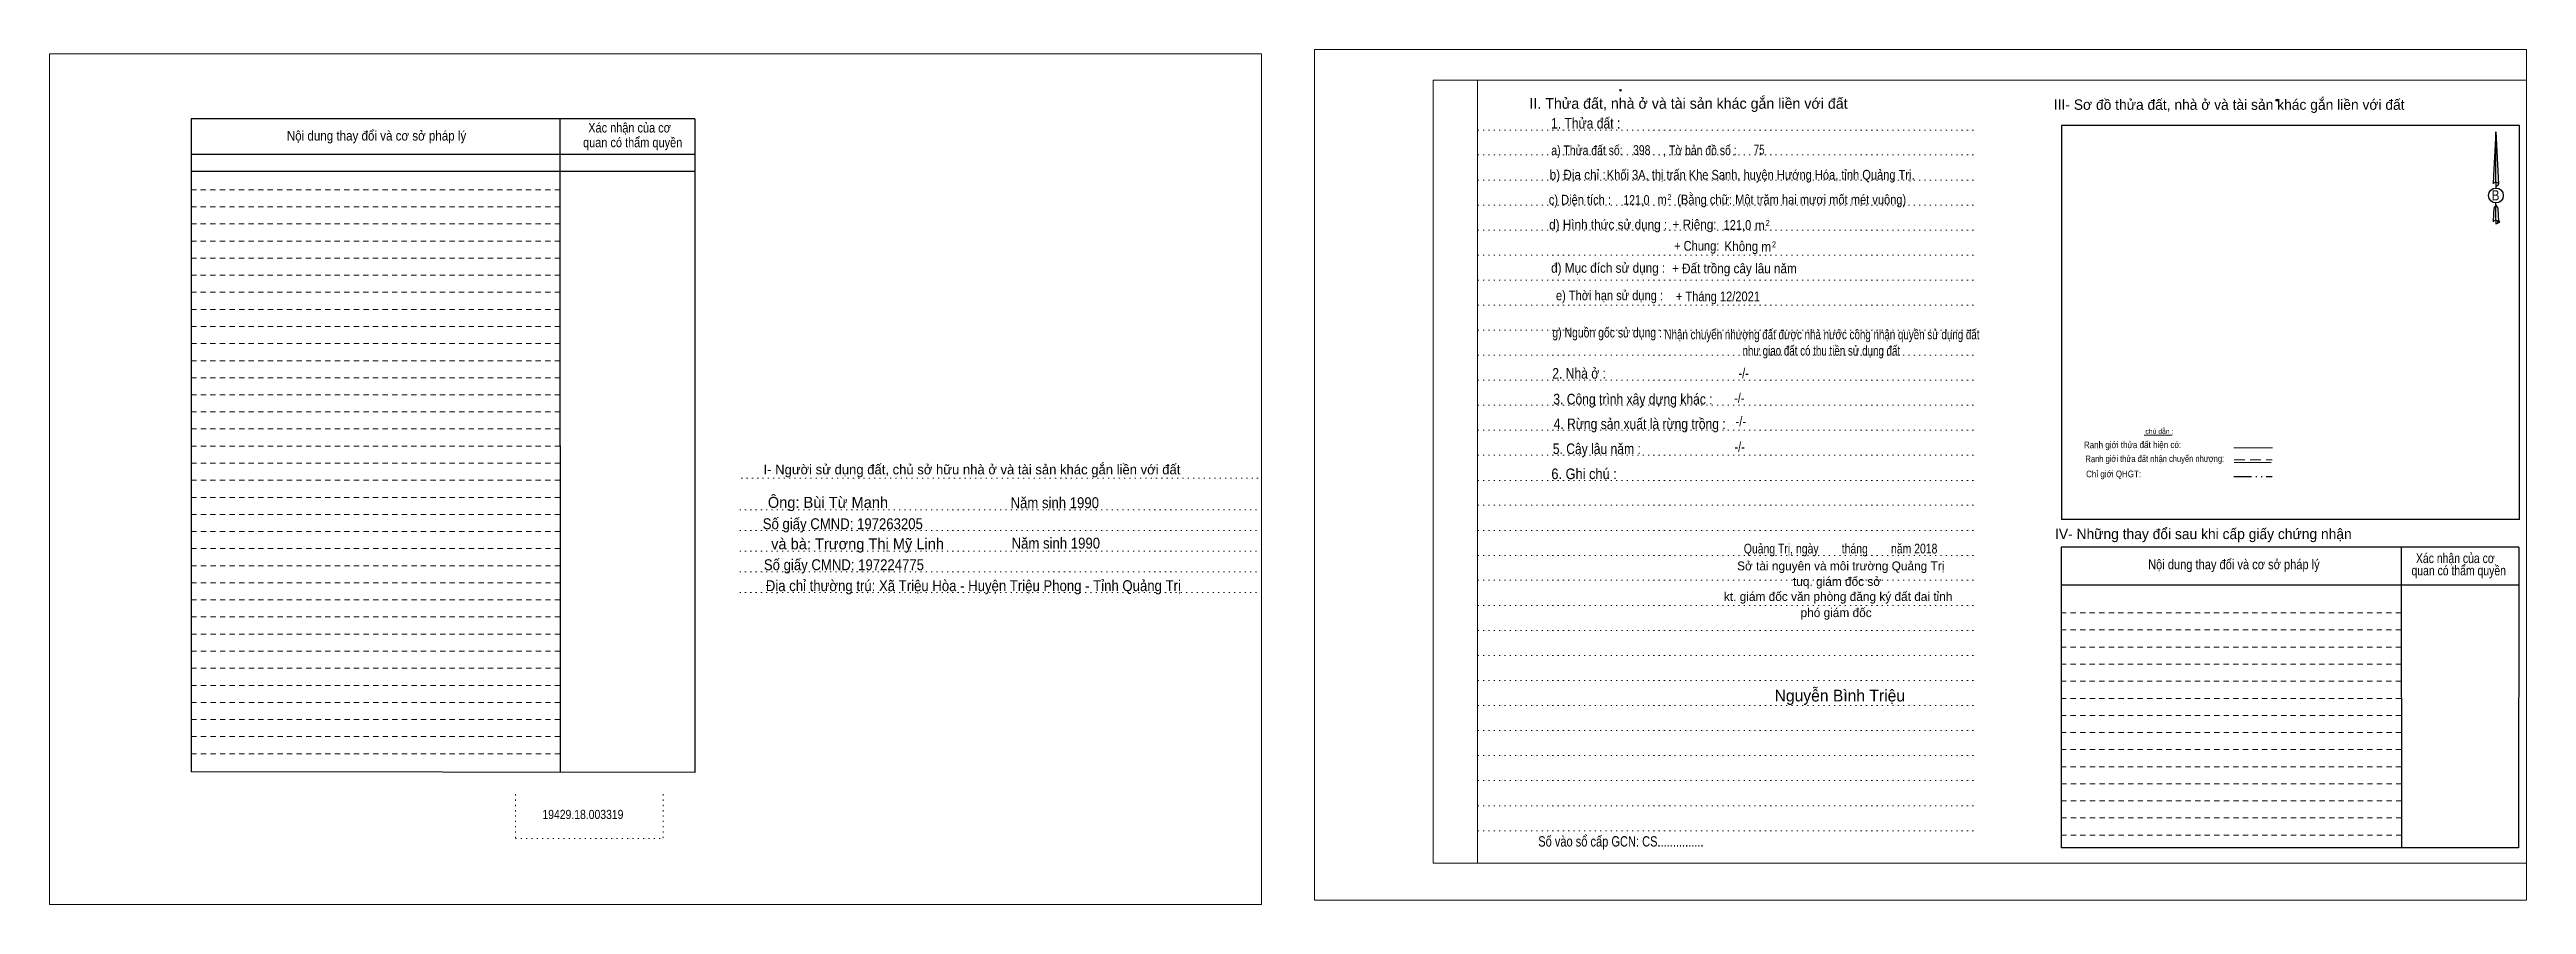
# Model space of a CAD drawing. Header units: metres. Extents: x 550629 to 551542, y 1838112 to 1838258.
# Drawn here: x 551003.3 to 551422.6, y 1838112.2 to 1838256.9 of the extents above; entities that cross this region are included whole.
import ezdxf
from ezdxf.enums import TextEntityAlignment as Align

# ---------------------------------------------------------------- set-up
doc = ezdxf.new("R2010")
doc.units = ezdxf.units.M
doc.header["$LTSCALE"] = 0.6
doc.header["$PDMODE"] = 32
doc.header["$PDSIZE"] = 0.3
for name, pattern in [('DASH_DOUBLE_DOT', [9.2, 5, -1.2, 0.3, -1.2, 0.3, -1.2]), ('DOTTED', [1.5, 0.3, -1.2]), ('MEDIUM_DASHED', [4.5, 3, -1.5]), ('SHORT_DASHED', [2.7, 1.5, -1.2])]:
    doc.linetypes.add(name, pattern=pattern)
for name, color, linetype, lineweight in [('1', 7, 'DOTTED', 13), ('18', 7, 'Continuous', 25), ('2', 7, 'SHORT_DASHED', 13), ('28', 7, 'Continuous', 25), ('5', 7, 'Continuous', 13), ('55', 7, 'Continuous', 13)]:
    doc.layers.add(name, color=color, linetype=linetype, lineweight=lineweight)

msp = doc.modelspace()

# ---------------------------------------------------------------- texts
at = {"layer": '18'}
for s, height, p in [('II. Thửa đất, nhà ở và tài sản khác gắn liền với đất', 1.8, (551280.76, 1838246.85)), ('Sở tài nguyên và môi trường Quảng Trị', 1.5, (551306.53, 1838168.72)), ('kt. giám đốc văn phòng đăng ký đất đai tỉnh', 1.5, (551306.095, 1838163.54)), ('tuq. giám đốc sở', 1.5, (551305.9, 1838166.09)), ('phó giám đốc', 1.5, (551305.745, 1838160.81)), ('Nguyễn Bình Triệu', 1.98, (551306.375, 1838146.53))]:
    msp.add_text(s, height=height, dxfattribs=at).set_placement(p, align=Align.CENTER)
for s, height, width, p in [('1. Thửa đất :', 1.8, 0.85, (551263.345, 1838243.49)), ('a) Thửa đất số:              , Tờ bản đồ số : ', 1.65, 0.8, (551273.46, 1838238.99)), ('398', 1.65, 0.8, (551272.84, 1838239.03)), ('75', 1.65, 0.75, (551292.715, 1838239.11)), ('b) Địa chỉ : ', 1.65, 0.9, (551262.27, 1838234.87)), (' Khối 3A, thị trấn Khe Sanh, huyện Hướng Hóa, tỉnh Quảng Trị.', 1.65, 0.85, (551292.72, 1838234.85)), ('c) Diện tích :                                                   ', 1.65, 0.85, (551275.655, 1838230.63)), ('121,0', 1.65, 0.8, (551271.935, 1838230.59)), (' m', 1.65, 0.85, (551276.035, 1838230.67)), ('2', 1, 0.75, (551277.525, 1838231.39)), ('(Bằng chữ: Một trăm hai mươi mốt mét vuông)', 1.65, 0.85, (551298.225, 1838230.66)), ('B', 1.728, 0.85, (551417.385, 1838231.33)), ('d) Hình thức sử dụng :', 1.65, 0.9, (551267.155, 1838226.43)), ('+ Riêng: ', 1.65, 0.9, (551282.055, 1838226.45)), ('121,0', 1.65, 0.85, (551289.035, 1838226.35)), (' m', 1.65, 0.9, (551292.545, 1838226.3)), ('2', 1, 0.8, (551294.16, 1838227.02)), ('       + Chung:', 1.65, 0.85, (551280.32, 1838222.82)), ('Không', 1.65, 0.9, (551289.69, 1838222.75)), (' m', 1.65, 0.9, (551293.635, 1838222.67)), ('2', 1, 0.8, (551295.23, 1838223.39)), ('đ) Mục đích sử dụng :', 1.65, 0.9, (551267.155, 1838219.09)), ('+ Đất trồng cây lâu năm ', 1.65, 0.9, (551288.795, 1838219)), ('e) Thời hạn sử dụng :', 1.65, 0.85, (551267.375, 1838214.43)), ('+ Tháng 12/2021', 1.65, 0.85, (551285.735, 1838214.26)), ('g) Nguồn gốc sử dụng :', 1.65, 0.8, (551266.98, 1838208.14)), ('Nhận chuyển nhượng đất được nhà nước công nhận quyền sử dụng đất ', 1.65, 0.75, (551303.59, 1838207.83)), ('như giao đất có thu tiền sử dụng đất', 1.65, 0.75, (551303.245, 1838205.08)), ('2. Nhà ở :', 1.8, 0.85, (551262.235, 1838201.16)), ('3. Công trình xây dựng khác :', 1.8, 0.85, (551271.35, 1838196.8)), ('4. Rừng sản xuất là rừng trồng :', 1.8, 0.85, (551272.485, 1838192.62)), ('5. Cây lâu năm :', 1.8, 0.85, (551265.23, 1838188.4)), ('6. Ghi chú :', 1.8, 0.9, (551263.075, 1838184.16)), ('Quảng Trị, ngày        tháng        năm 2018', 1.65, 0.8, (551306.505, 1838171.58)), ('19429.18.003319', 1.55, 0.85, (551093.58, 1838126.63)), ('Số vào sổ cấp GCN: CS...............', 1.75, 0.8, (551269.31, 1838121.97))]:
    msp.add_text(s, height=height, dxfattribs=dict(at, width=width)).set_placement(p, align=Align.CENTER)
at = {"layer": '2'}
for s, width, p in [('Xác nhận của cơ', 0.85, (551101.475, 1838242.83)), ('Xác nhận của cơ', 0.85, (551101.475, 1838242.83)), ('Nội dung thay đổi và cơ sở pháp lý', 0.9, (551058.64, 1838241.47)), ('Nội dung thay đổi và cơ sở pháp lý', 0.9, (551058.64, 1838241.47)), (' quan có thẩm quyền', 0.85, (551101.745, 1838240.33)), (' quan có thẩm quyền', 0.85, (551101.745, 1838240.33))]:
    msp.add_text(s, height=1.63, dxfattribs=dict(at, width=width)).set_placement(p, align=Align.CENTER)
at = {"layer": '28'}
for s, height, p in [('III- Sơ đồ thửa đất, nhà ở và tài sản khác gắn liền với đất', 1.75, (551372.3, 1838246.67)), ('I- Người sử dụng đất, chủ sở hữu nhà ở và tài sản khác gắn liền với đất', 1.653, (551159.445, 1838184.97)), ('Ông: Bùi Từ Mạnh', 1.85, (551135.065, 1838179.3)), ('và bà: Trương Thị Mỹ Linh', 1.85, (551140.08, 1838172.28)), ('IV- Những thay đổi sau khi cấp giấy chứng nhận', 1.75, (551367.925, 1838174.01))]:
    msp.add_text(s, height=height, dxfattribs=at).set_placement(p, align=Align.CENTER)
for s, height, width, p in [('-/-', 1.65, 0.85, (551290.095, 1838201.26)), ('-/-', 1.65, 0.85, (551289.355, 1838197.06)), ('-/-', 1.65, 0.85, (551289.615, 1838193.12)), ('-/-', 1.65, 0.85, (551289.415, 1838188.8)), ('Năm sinh 1990', 1.85, 0.9, (551173.465, 1838179.24)), ('Số giấy CMND: 197263205', 1.85, 0.9, (551137.58, 1838175.68)), ('Năm sinh 1990', 1.85, 0.9, (551173.645, 1838172.39)), ('Số giấy CMND: 197224775', 1.85, 0.9, (551137.77, 1838168.74)), ('Nội dung thay đổi và cơ sở pháp lý', 1.65, 0.85, (551373.09, 1838168.91)), (' quan có thẩm quyền', 1.65, 0.8, (551410.905, 1838167.87)), ('Xác nhận của cơ', 1.65, 0.8, (551410.575, 1838169.95)), ('Địa chỉ thường trú: Xã Triệu Hòa - Huyện Triệu Phong - Tỉnh Quảng Trị', 1.85, 0.9, (551159.68, 1838165.2))]:
    msp.add_text(s, height=height, dxfattribs=dict(at, width=width)).set_placement(p, align=Align.CENTER)
at = {"layer": '55'}
for s, height, width, p in [('Ranh giới thửa đất hiện có:', 1.13, 0.9, (551355.9238, 1838189.4076)), ('Ranh giới thửa đất nhận chuyển nhượng:', 1.12, 0.85, (551359.7038, 1838187.0562)), ('Chỉ giới QHGT:', 1.125, 0.9, (551352.7288, 1838184.4804))]:
    msp.add_text(s, height=height, rotation=0.127, dxfattribs=dict(at, width=width)).set_placement(p, align=Align.CENTER)
msp.add_text('chú dẫn :', height=0.8323, rotation=359.976, dxfattribs=at).set_placement((551360.4748, 1838191.8288), align=Align.CENTER)

# ---------------------------------------------------------------- linework, layer by layer
at = {"layer": '1', "linetype": 'Continuous'}
for p, q in [((551237.52, 1838251.67), (551422.62, 1838251.67)), ((551237.52, 1838251.67), (551237.52, 1838119.17)), ((551422.62, 1838251.67), (551422.62, 1838118.05)), ((551237.52, 1838119.17), (551422.62, 1838119.17))]:
    msp.add_line(p, q, dxfattribs=at)
at = {"layer": '1'}
for p, q in [((551245.02, 1838251.67), (551245.02, 1838119.17)), ((551245.02, 1838251.67), (551245.02, 1838119.17)), ((551245.1, 1838243.25), (551329.64, 1838243.25)), ((551245.1, 1838239.03), (551329.64, 1838239.03)), ((551245.1, 1838234.79), (551329.64, 1838234.79)), ((551245.1, 1838230.55), (551329.64, 1838230.55)), ((551245.1, 1838226.31), (551329.64, 1838226.31)), ((551245.1, 1838222.07), (551329.64, 1838222.07)), ((551245.1, 1838217.85), (551329.64, 1838217.85)), ((551245.1, 1838213.61), (551329.64, 1838213.61)), ((551245.1, 1838209.37), (551329.64, 1838209.37)), ((551245.1, 1838205.13), (551329.64, 1838205.13)), ((551245.1, 1838200.91), (551329.64, 1838200.91)), ((551245.1, 1838196.67), (551329.64, 1838196.67)), ((551245.1, 1838192.43), (551329.64, 1838192.43)), ((551245.1, 1838188.19), (551329.64, 1838188.19)), ((551120.4, 1838184.35), (551208.46, 1838184.35)), ((551245.1, 1838183.95), (551329.64, 1838183.95)), ((551120.12, 1838178.95), (551208.16, 1838178.95)), ((551245.1, 1838179.73), (551329.64, 1838179.73)), ((551120.12, 1838175.45), (551208.16, 1838175.45)), ((551245.1, 1838175.49), (551329.64, 1838175.49)), ((551120.12, 1838171.95), (551208.16, 1838171.95)), ((551245.1, 1838171.25), (551329.64, 1838171.25)), ((551120.12, 1838168.45), (551208.16, 1838168.45)), ((551120.12, 1838164.95), (551208.16, 1838164.95)), ((551245.1, 1838167.03), (551329.64, 1838167.03)), ((551245.1, 1838162.79), (551329.64, 1838162.79)), ((551245.1, 1838158.53), (551329.64, 1838158.53)), ((551245.1, 1838154.31), (551329.64, 1838154.31)), ((551245.1, 1838150.09), (551329.64, 1838150.09)), ((551245.1, 1838145.83), (551329.64, 1838145.83)), ((551245.1, 1838141.59), (551329.64, 1838141.59)), ((551245.1, 1838137.37), (551329.64, 1838137.37)), ((551082.18, 1838130.81), (551082.18, 1838123.31)), ((551107.16, 1838130.81), (551107.16, 1838123.31)), ((551245.1, 1838133.13), (551329.64, 1838133.13)), ((551245.1, 1838128.89), (551329.64, 1838128.89)), ((551082.18, 1838123.31), (551107.16, 1838123.31)), ((551245.1, 1838124.65), (551329.64, 1838124.65))]:
    msp.add_line(p, q, dxfattribs=at)
at = {"layer": '1', "linetype": 'Continuous'}
for points in [[(551217.42, 1838112.87), (551422.62, 1838112.87), (551422.62, 1838256.87), (551217.42, 1838256.87)], [(551003.28, 1838112.17), (551208.48, 1838112.17), (551208.48, 1838256.17), (551003.28, 1838256.17)], [(551003.28, 1838256.17), (551208.48, 1838256.17), (551208.48, 1838112.17), (551003.28, 1838112.17)], [(551003.28, 1838112.17), (551208.48, 1838112.17), (551208.48, 1838256.17), (551003.28, 1838256.17)], [(551245.02, 1838251.67), (551422.62, 1838251.67), (551422.62, 1838119.17), (551245.02, 1838119.17)]]:
    msp.add_lwpolyline(points, close=True, dxfattribs=at)
at = {"layer": '18'}
for p, q in [((551417.44, 1838242.97), (551417.9, 1838234.11)), ((551417.44, 1838242.97), (551417.9, 1838234.11)), ((551417.44, 1838242.97), (551417.9, 1838234.11)), ((551417.06, 1838235.51), (551416.98, 1838234.13)), ((551417.44, 1838234.41), (551417.44, 1838234.07)), ((551417.44, 1838234.07), (551417.44, 1838233.81)), ((551417.44, 1838233.81), (551417.44, 1838233.47)), ((551417.44, 1838233.81), (551417.44, 1838233.47)), ((551417.44, 1838233.81), (551417.44, 1838233.47)), ((551417.9, 1838234.11), (551417.9, 1838234.13)), ((551417.44, 1838230.51), (551417.44, 1838230.91)), ((551417.44, 1838230.51), (551417.44, 1838230.91)), ((551417.44, 1838230.51), (551417.44, 1838230.91)), ((551417.44, 1838230.51), (551417.78, 1838230.01)), ((551417.44, 1838230.51), (551417.78, 1838230.01)), ((551417.44, 1838230.51), (551417.78, 1838230.01)), ((551417.44, 1838228.01), (551417.44, 1838227.67)), ((551417.44, 1838227.67), (551417.44, 1838227.41)), ((551417.78, 1838230.01), (551417.9, 1838227.71)), ((551417.78, 1838230.01), (551417.9, 1838227.71)), ((551417.78, 1838230.01), (551417.9, 1838227.71))]:
    msp.add_line(p, q, dxfattribs=at)
for points in [[(551417.44, 1838234.41), (551417.44, 1838242.97), (551417.06, 1838235.51)], [(551417.44, 1838228.01), (551417.44, 1838230.51), (551417.1, 1838230.01), (551417.06, 1838229.07), (551416.98, 1838227.71)]]:
    msp.add_lwpolyline(points, dxfattribs=at)
msp.add_ellipse((551417.4536, 1838232.1647), major_axis=(0, 1.258), ratio=0.983453, dxfattribs=at)
for centre, start_param, end_param in [((551417.454, 1838234.1032), 1.57079633, 3.07445202), ((551417.454, 1838234.1032), 0.06714063, 1.57079633), ((551417.454, 1838234.1032), 4.71238898, 6.28318531), ((551417.454, 1838227.6827), 2.49106941, 3.07427841), ((551417.454, 1838227.6827), 1.57079633, 2.49106941), ((551417.454, 1838227.6827), 0.06714063, 1.57079633), ((551417.454, 1838227.6827), 4.71238898, 6.28318531)]:
    msp.add_ellipse(centre, major_axis=(0.4535, 0), ratio=0.655448, start_param=start_param, end_param=end_param, dxfattribs=at)
msp.add_point((551417.9, 1838227.71), dxfattribs=at)
at = {"layer": '2', "linetype": 'Continuous', "lineweight": 25}
for p, q in [((551112.54, 1838245.13), (551027.28, 1838245.13)), ((551027.28, 1838245.13), (551027.28, 1838134.61)), ((551089.7, 1838245.13), (551089.74, 1838134.53)), ((551112.54, 1838239.09), (551027.38, 1838239.09)), ((551112.54, 1838236.21), (551027.38, 1838236.21))]:
    msp.add_line(p, q, dxfattribs=at)
at = {"layer": '2'}
for p, q in [((551089.7, 1838233.13), (551027.26, 1838233.13)), ((551089.7, 1838230.25), (551027.26, 1838230.25)), ((551089.7, 1838230.25), (551027.28, 1838230.25)), ((551089.7, 1838227.35), (551027.28, 1838227.35)), ((551089.7, 1838224.45), (551027.28, 1838224.45)), ((551089.7, 1838221.57), (551027.28, 1838221.57)), ((551089.7, 1838218.67), (551027.28, 1838218.67)), ((551089.7, 1838215.79), (551027.28, 1838215.79)), ((551089.72, 1838212.89), (551027.28, 1838212.89)), ((551089.72, 1838209.99), (551027.28, 1838209.99)), ((551089.72, 1838207.11), (551027.28, 1838207.11)), ((551089.72, 1838204.21), (551027.28, 1838204.21)), ((551089.72, 1838201.31), (551027.28, 1838201.31)), ((551089.72, 1838198.43), (551027.28, 1838198.43)), ((551089.72, 1838195.53), (551027.28, 1838195.53)), ((551089.72, 1838192.65), (551027.28, 1838192.65)), ((551089.72, 1838189.75), (551027.28, 1838189.75)), ((551089.72, 1838186.85), (551027.28, 1838186.85)), ((551089.72, 1838183.97), (551027.28, 1838183.97)), ((551089.72, 1838181.07), (551027.28, 1838181.07)), ((551089.72, 1838178.17), (551027.28, 1838178.17)), ((551089.72, 1838175.29), (551027.28, 1838175.29)), ((551089.74, 1838172.39), (551027.28, 1838172.39)), ((551089.74, 1838169.49), (551027.28, 1838169.49)), ((551089.74, 1838166.61), (551027.28, 1838166.61)), ((551089.74, 1838163.71), (551027.28, 1838163.71)), ((551089.74, 1838160.83), (551027.28, 1838160.83)), ((551089.74, 1838157.93), (551027.28, 1838157.93)), ((551401.4, 1838158.63), (551343.82, 1838158.63)), ((551089.74, 1838155.03), (551027.28, 1838155.03)), ((551089.74, 1838152.15), (551027.28, 1838152.15)), ((551401.4, 1838155.73), (551343.82, 1838155.73)), ((551401.4, 1838152.83), (551343.82, 1838152.83)), ((551089.74, 1838149.25), (551027.28, 1838149.25)), ((551401.4, 1838149.95), (551343.82, 1838149.95)), ((551089.74, 1838146.35), (551027.28, 1838146.35)), ((551089.74, 1838143.47), (551027.28, 1838143.47)), ((551401.42, 1838147.05), (551343.82, 1838147.05)), ((551401.42, 1838144.17), (551343.82, 1838144.17)), ((551089.74, 1838140.57), (551027.28, 1838140.57)), ((551401.42, 1838141.27), (551343.82, 1838141.27)), ((551089.74, 1838137.69), (551027.28, 1838137.69)), ((551401.42, 1838138.37), (551343.82, 1838138.37)), ((551401.42, 1838135.49), (551343.82, 1838135.49)), ((551401.44, 1838132.59), (551343.82, 1838132.59)), ((551401.44, 1838129.69), (551343.82, 1838129.69)), ((551401.44, 1838126.81), (551343.82, 1838126.81)), ((551401.44, 1838123.91), (551343.82, 1838123.91))]:
    msp.add_line(p, q, dxfattribs=at)
at = {"layer": '2', "linetype": 'Continuous', "lineweight": 25}
msp.add_lwpolyline([(551112.54, 1838245.13), (551112.5, 1838134.49), (551027.28, 1838134.61)], dxfattribs=at)
at = {"layer": '28'}
for p, q in [((551343.9, 1838243.99), (551343.9, 1838177.35)), ((551421.42, 1838177.35), (551343.9, 1838177.35)), ((551401.4, 1838172.65), (551401.44, 1838121.77)), ((551421.34, 1838172.65), (551421.3, 1838121.77)), ((551421.34, 1838166.19), (551343.82, 1838166.19)), ((551421.3, 1838121.77), (551343.82, 1838121.77))]:
    msp.add_line(p, q, dxfattribs=at)
at = {"layer": '28', "linetype": 'SHORT_DASHED', "lineweight": 13}
msp.add_line((551401.4, 1838161.51), (551343.82, 1838161.51), dxfattribs=at)
at = {"layer": '28'}
for points in [[(551421.42, 1838177.35), (551421.42, 1838243.99), (551343.9, 1838243.99)], [(551421.34, 1838172.65), (551343.82, 1838172.65), (551343.82, 1838121.77)]]:
    msp.add_lwpolyline(points, dxfattribs=at)
msp.add_point((551380.36, 1838248.31), dxfattribs=at)
at = {"layer": '5'}
msp.add_point((551269.24, 1838249.97), dxfattribs=at)
at = {"layer": '55'}
for p, q in [((551357.88, 1838191.61), (551362.62, 1838191.59)), ((551373.1, 1838189.45), (551379.6, 1838189.45)), ((551373.16, 1838186.97), (551379.4, 1838186.97)), ((551373.16, 1838186.97), (551379.4, 1838186.97))]:
    msp.add_line(p, q, dxfattribs=at)
at = {"layer": '55', "linetype": 'MEDIUM_DASHED'}
msp.add_line((551373.14, 1838187.41), (551379.54, 1838187.41), dxfattribs=at)
at = {"layer": '55', "linetype": 'DASH_DOUBLE_DOT', "lineweight": 25}
msp.add_line((551373.06, 1838184.59), (551379.56, 1838184.59), dxfattribs=at)

msp.set_redraw_order([(e.dxf.handle, doc.entitydb.next_handle()) for e in msp.query("TEXT MTEXT ATTDEF DIMENSION ARC_DIMENSION")])  # texts and dimensions are drawn at this point

doc.saveas('drawing.dxf')
